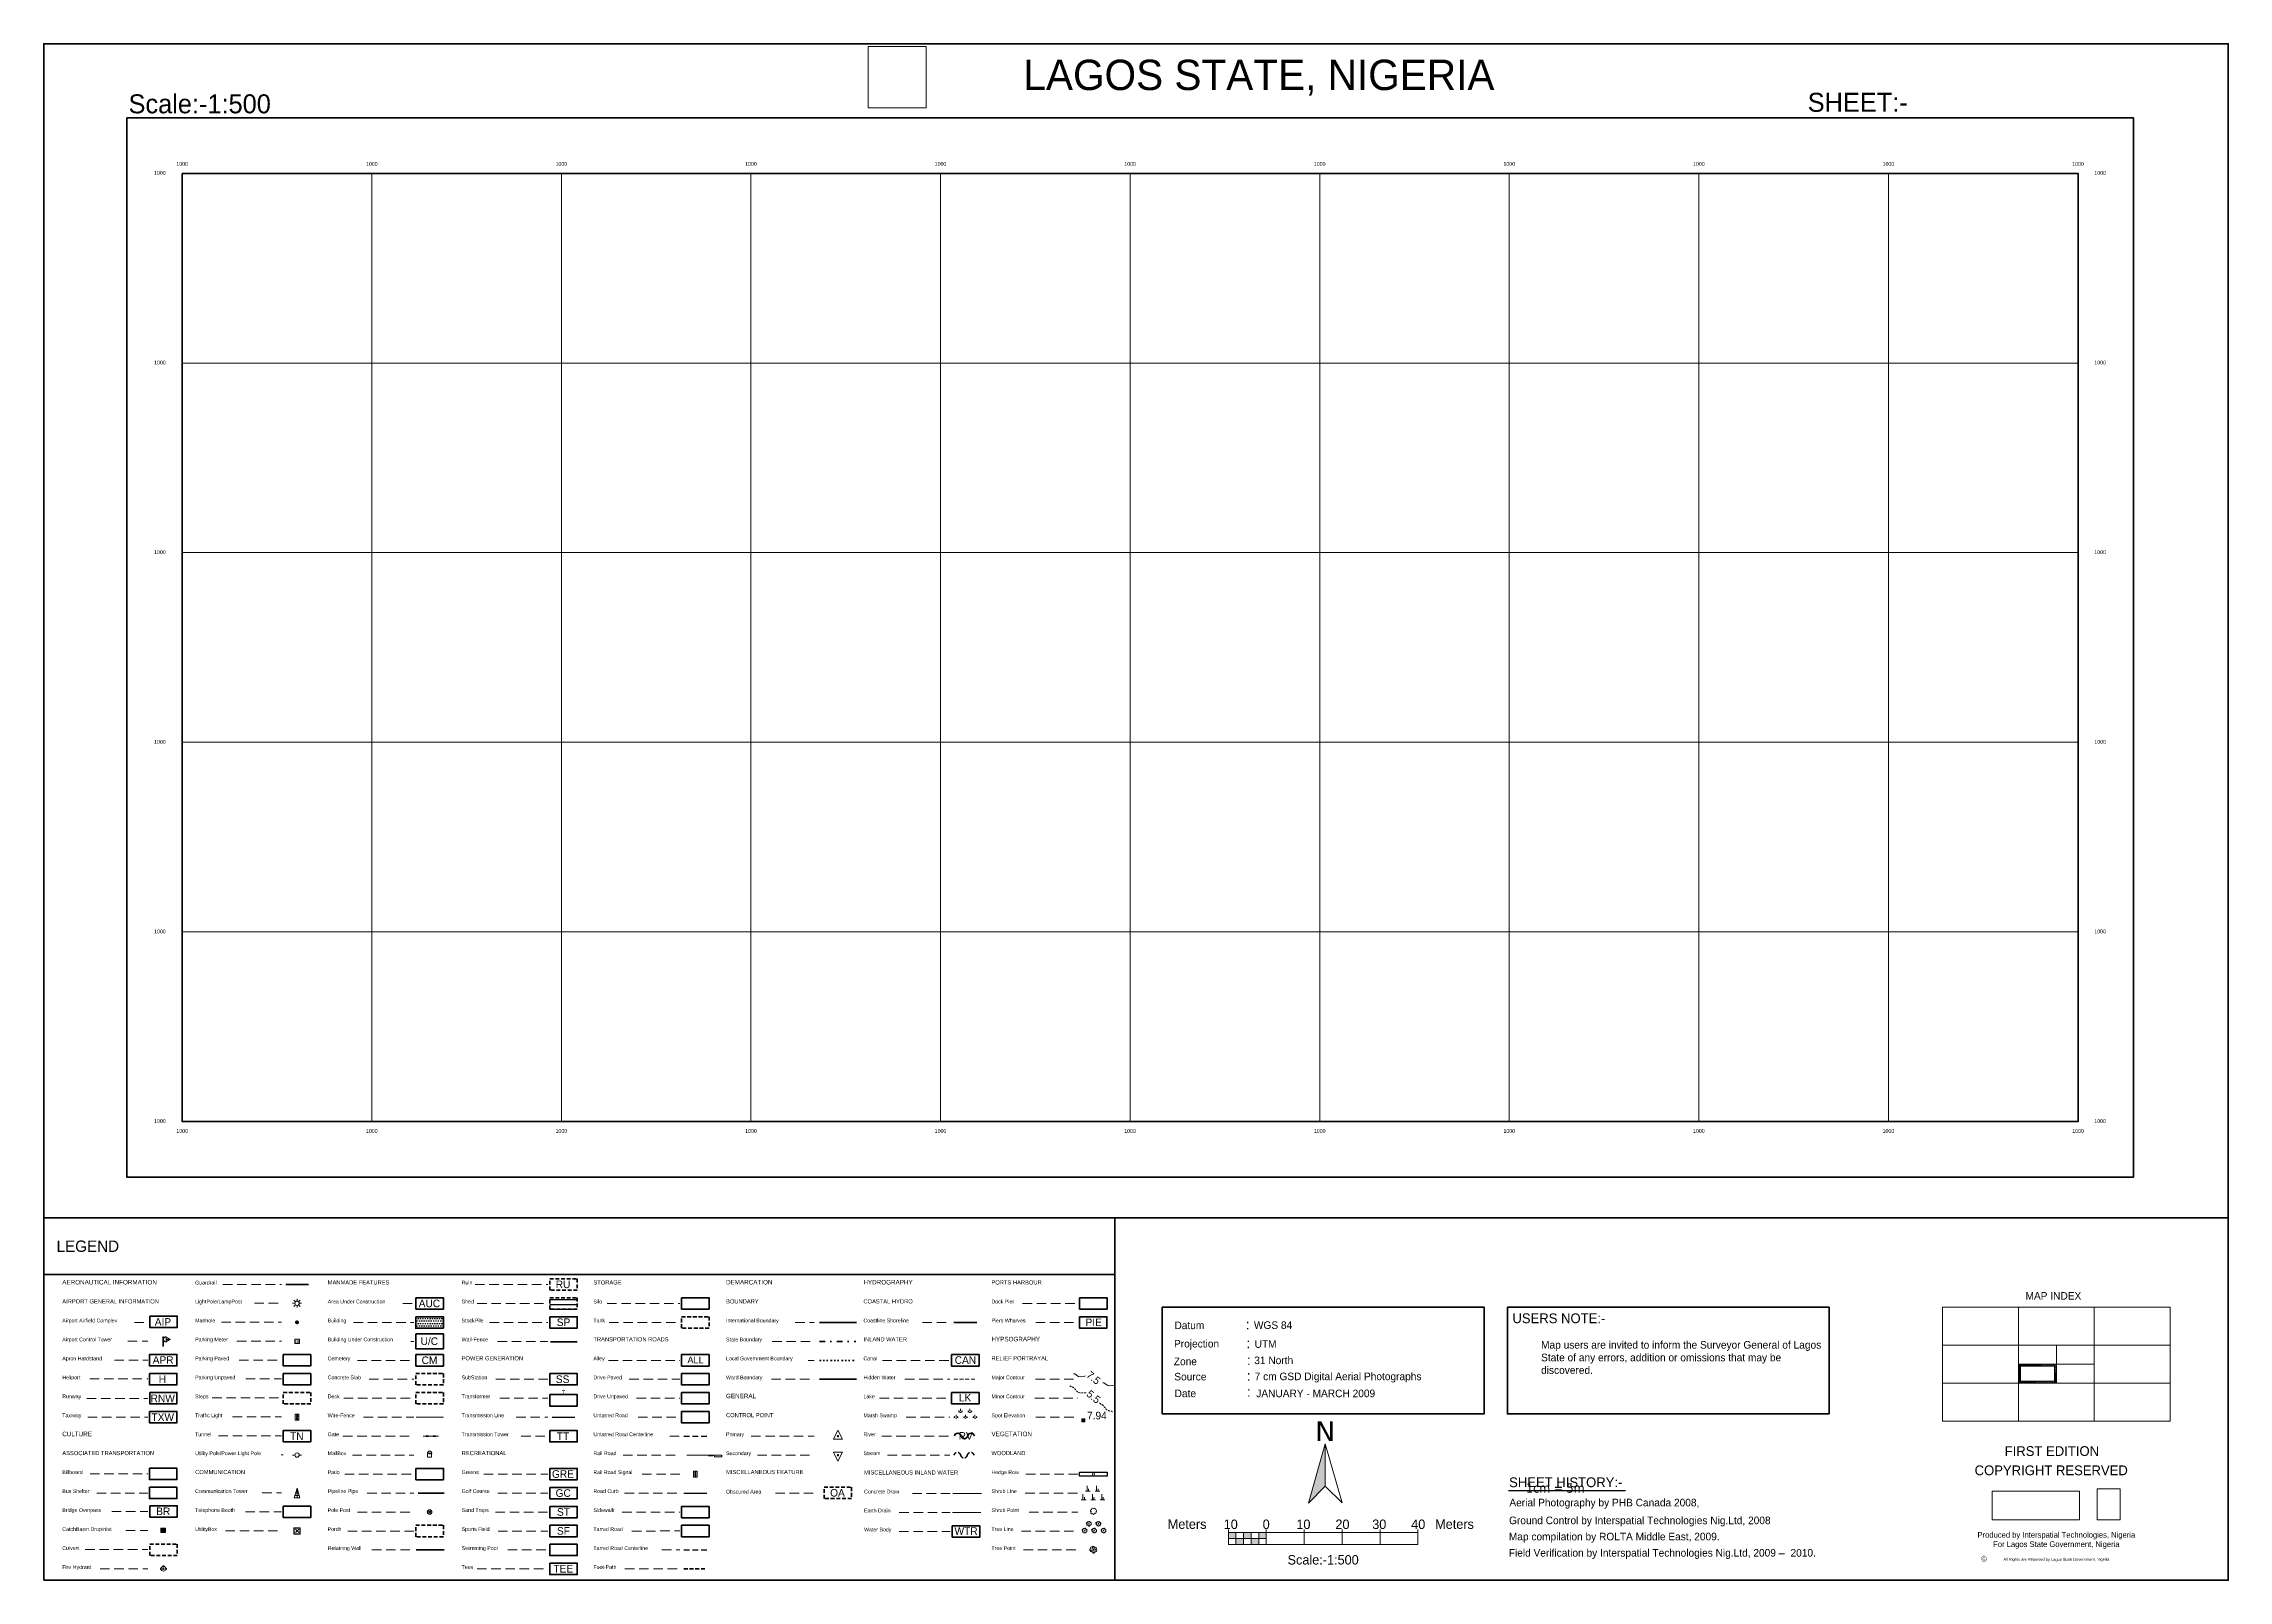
# Paper-space layout 'Nigeria Layout A0501' of a CAD drawing. Header units: metres, sheet in millimetres. Extents: x 0 to 576, y 5 to 410.
import ezdxf
from ezdxf.enums import TextEntityAlignment as Align

# ---------------------------------------------------------------- set-up
doc = ezdxf.new("R2010")
doc.units = ezdxf.units.M
doc.header["$MEASUREMENT"] = 0
for name, pattern in [('( Dashed )', [0.75, 0.5, -0.25]), ('DASHEDX2', [1.5, 1, -0.5]), ('LocalGovernment', [0.92, 0.15, -0.25, 0.01, -0.25, 0.01, -0.25]), ('State', [1.51, 0.5, -0.5, 0.01, -0.5])]:
    doc.linetypes.add(name, pattern=pattern)
doc.layers.get('0').update_dxf_attribs({"lineweight": 13})
for name, color, linetype, lineweight in [('Airport_AirfieldComplex', 142, 'Continuous', 40), ('AirportControlTower', 92, 'Continuous', 5), ('Alley', 54, 'Continuous', 40), ('Apron_Hardstand', 52, 'Continuous', 40), ('AreaUnderConstruction', 252, 'Continuous', 40), ('Billboard', 30, 'Continuous', 40), ('Bridge_Overpass', 32, 'Continuous', 40), ('Building', 7, 'Continuous', 40), ('BuildingUnderConstruction', 7, 'Continuous', 40), ('BusShelter', 12, 'Continuous', 40), ('Canal', 151, 'Continuous', 40), ('CatchBasin_DropInlet', 132, 'Continuous', 5), ('Cemetery', 54, 'Continuous', 40), ('Coastline_Shoreline', 151, 'Continuous', 40), ('CommunicationTower', 30, 'Continuous', 5), ('ConcreteDrain', 5, 'CONDRAIN', 0), ('ConcreteSlab', 210, 'DASHEDX2', 40), ('CulvertLine', 10, 'DASHEDX2', 40), ('Deck', 60, 'DASHEDX2', 40), ('Dock_Pier', 122, 'Continuous', 40), ('Drive-Paved', 163, 'Continuous', 40), ('Drive-Unpaved', 133, 'Continuous', 40), ('EarthenDrain', 5, 'EADRAIN', 0), ('FireHydrant_Inter', 12, 'Continuous', 5), ('Foot-Path', 7, 'DASHEDX2', 40), ('Gate', 14, 'Continuous', 5), ('GolfCourse', 92, 'Continuous', 40), ('Greens', 96, 'Continuous', 40), ('Grid_Text1', 7, 'Continuous', 13), ('Grid_Text2', 7, 'Continuous', 13), ('Grid_Text3', 7, 'Continuous', 13), ('Grid_Text4', 7, 'Continuous', 13), ('Guardrail', 73, 'Lagos_Guardrail', 40), ('HedgeRow', 62, 'ARCHED', 30), ('Heliport', 32, 'Continuous', 40), ('HiddenWater', 151, 'DASHEDX2', 13), ('InternationalBoundary', 1, 'International', 35), ('Lagos_text', 7, 'Continuous', 200), ('Lake', 151, 'Continuous', 40), ('Layimport1', 7, 'Continuous', 13), ('Layout Grid', 172, 'Continuous', 13), ('Legend_line', 7, '( Dashed )', 0), ('Legend_text_main', 7, 'Continuous', 100), ('LightPole_LampPost', 133, 'Continuous', 5), ('LocalGovernmentBoundary', 7, 'LocalGovernment', 35), ('Logo', 7, 'Continuous', 13), ('MailBox', 30, 'Continuous', 5), ('MajorContour', 22, 'Continuous', 0), ('MajorContour_Annotation', 22, 'Continuous', 0), ('Manhole', 14, 'Continuous', 5), ('Minna', 7, 'Continuous', 13), ('MinorContour', 22, '( Dashed )', 13), ('MinorContour_Annotation', 22, 'Continuous', 0), ('North_Arrow', 7, 'Continuous', 0), ('ObscuredArea', 56, 'DASHEDX2', 40), ('Parking-Paved', 105, 'Continuous', 40), ('Parking-Unpaved', 54, 'Continuous', 40), ('ParkingMeter', 210, 'Continuous', 5), ('Patio', 212, 'Continuous', 40), ('Piers_Wharves', 44, 'Continuous', 40), ('Pipeline_Pipe', 32, 'Lagos_Pipe', 40), ('Pole_Post', 6, 'Continuous', 5), ('Porch', 94, 'DASHEDX2', 40), ('PrimaryControlPoint', 1, 'Continuous', 9), ('Projection Legend', 7, 'Continuous', 13), ('Railroad', 7, 'Lagos_RailRoad1', 13), ('RailroadSignal', 212, 'Continuous', 5), ('RetainingWall', 32, 'Lagos_RetainingWall', 40), ('River', 151, 'Continuous', 100), ('RoadCurb', 24, 'Continuous', 30), ('Ruin', 52, 'DASHEDX2', 40), ('Runway', 172, 'Continuous', 40), ('SandTraps', 40, 'Continuous', 40), ('Scale', 7, 'Continuous', 13), ('Scale_text', 7, 'Continuous', 30), ('SecondaryControlPoint', 5, 'Continuous', 9), ('Shed', 30, 'DASHEDX2', 40), ('Sheetline', 7, 'Continuous', 30), ('Shrubline_Hatch', 96, 'Continuous', 0), ('ShrubPoint', 3, 'Continuous', 9), ('Sidewalk', 252, 'Continuous', 40), ('Silo', 204, 'Continuous', 40), ('SportsField', 76, 'Continuous', 40), ('Spot_Annotation', 24, 'Continuous', 0), ('SpotElevation', 24, 'Continuous', 5), ('StateBoundary', 7, 'State', 35), ('Steps', 143, 'DASHEDX2', 40), ('StockPile', 56, 'Continuous', 40), ('Stream', 151, 'DASHEDX2', 40), ('SubStation', 22, 'Continuous', 40), ('SwimmingPool', 140, 'Continuous', 40), ('Table', 7, 'Continuous', 13), ('Tank', 181, 'DASHEDX2', 40), ('Tarred-Road', 7, 'Continuous', 40), ('Tarred-RoadCenterline', 214, '( Dashed )', 30), ('Taxiway', 3, 'Continuous', 40), ('Tees', 86, 'Continuous', 40), ('TelephoneBooth', 146, 'Continuous', 40), ('TrafficLight', 3, 'Continuous', 5), ('Transformer', 12, 'Continuous', 40), ('TransmissionLine', 230, 'Lagos_Transmission Line', 25), ('TransmissionTower', 20, 'Continuous', 40), ('Treeline_Hatch', 3, 'Continuous', 13), ('TreePoint', 3, 'Continuous', 9), ('Tunnel', 42, 'Continuous', 40), ('UnTarred-Road', 193, 'Continuous', 40), ('UnTarred-RoadCenterline', 122, '( Dashed )', 30), ('UtilityBox', 6, 'Continuous', 5), ('UtilityPole_PowerLightPole', 212, 'Continuous', 5), ('Wall-Fence', 7, 'Continuous', 40), ('WardBoundary', 7, 'ward', 35), ('WaterBody', 151, 'Continuous', 40), ('Wire-Fence', 7, 'Lagos_Fence', 18)]:
    doc.layers.add(name, color=color, linetype=linetype, lineweight=lineweight)
for name, color, linetype in [('Building_Hatch', 7, 'Continuous'), ('Marsh_Swamp_Hatch', 140, 'Continuous'), ('Shed_Hatch', 30, 'Continuous'), ('Shurbline_Hatch', 96, 'Continuous')]:
    doc.layers.add(name, color=color, linetype=linetype)
doc.layers.add('Legend Grid', color=7, linetype='Continuous', lineweight=40, true_color=0xc2000000)
doc.layers.add('Legend Text', color=7, linetype='Continuous', lineweight=30, true_color=0xc2000000)
doc.styles.add('LEROY', font='leroy.shx')
doc.linetypes.add('ARCHED', pattern='A,3.4e-05,[1,arched,S=1,R=360,X=0,Y=0],-3.437008', length=3.437042)
doc.linetypes.add('CONDRAIN', pattern='A,2.5e-05,[1,CONDRAIN,S=1,R=0,X=0,Y=0],-2.450632', length=2.450657)
doc.linetypes.add('EADRAIN', pattern='A,2.5e-05,[1,EADRAIN,S=1,R=0,X=0,Y=0],-2.450632', length=2.450657)
doc.linetypes.add('International', pattern='A,0.5,-0.5,["+",Standard,S=1,R=0,X=0,Y=-0.5],-1.5', length=2.5)
doc.linetypes.add('Lagos_Fence', pattern='A,1,[4,Rolta_Lagos_Nigeria.shx,S=1,R=0,X=0,Y=0],1', length=2)
doc.linetypes.add('Lagos_Guardrail', pattern='A,1,[3,Rolta_Lagos_Nigeria.shx,S=1,R=0,X=0,Y=0],1', length=2)
doc.linetypes.add('Lagos_Pipe', pattern='A,0.5,[3,Rolta_Lagos_Nigeria.shx,S=1,R=0,X=0,Y=0],0.5,-0.5', length=1.5)
doc.linetypes.add('Lagos_RailRoad1', pattern='A,2,[1,railway.shx,S=2,R=0,X=0,Y=0],2', length=4)
doc.linetypes.add('Lagos_RetainingWall', pattern='A,0.75,0.25,[1,triangle.shx,S=1,R=0,X=0,Y=0],0.25,1', length=2.25)
doc.linetypes.add('Lagos_Transmission Line', pattern='A,3,["/\\",Standard,S=1,R=0,X=0,Y=-1],3', length=6)
doc.linetypes.add('ward', pattern='A,1.5,-0.25,[1,wardboundary.shx,S=0.5,R=0,X=0,Y=0],-0.5,[1,wardboundary.shx,S=0.5,R=0,X=0,Y=0],-0.5,[1,wardboundary.shx,S=0.5,R=0,X=0,Y=0],-0.5', length=3.25)
picture_1 = doc.add_image_def('image1.bmp', size_in_pixel=(377, 399))
picture_2 = doc.add_image_def('image2.jpg', size_in_pixel=(1002, 330))
picture_3 = doc.add_image_def('image3.png', size_in_pixel=(136, 186))

# ---------------------------------------------------------------- blocks, each defined once
blk = doc.blocks.new('Marsh')
at = {"layer": 'Marsh_Swamp_Hatch', "lineweight": 0}
for p, q in [((-0.28, -0.18), (-0.46, 0.13)), ((0, 0), (0, 0.56)), ((0.28, -0.18), (0.46, 0.13)), ((-0.56, -0.18), (-0.28, -0.18)), ((0.18, -0.36), (-0.18, -0.36)), ((0.28, -0.18), (0.56, -0.18))]:
    blk.add_line(p, q, dxfattribs=at)
blk = doc.blocks.new('Tree')
at = {"layer": 'Treeline_Hatch'}
blk.add_hatch(color=256, dxfattribs=at).paths.add_polyline_path([(-0.08, 0), (-0.08, 0.03), (-0.05, 0.07), (-0.01, 0.08), (0.04, 0.07), (0.07, 0.05), (0.08, 0.01), (0.08, -0.02), (0.07, -0.04), (0.05, -0.07), (0.02, -0.08), (-0.01, -0.08), (-0.04, -0.07), (-0.07, -0.05), (-0.08, -0.03)])
for points in [[(-0.5, 0.04), (-0.56, 0.06), (-0.62, 0.1), (-0.66, 0.14), (-0.68, 0.19), (-0.68, 0.24), (-0.66, 0.29), (-0.63, 0.33), (-0.58, 0.35), (-0.52, 0.36), (-0.48, 0.35), (-0.42, 0.33), (-0.38, 0.31)], [(-0.23, -0.37), (-0.29, -0.38), (-0.37, -0.37), (-0.46, -0.33), (-0.53, -0.25), (-0.56, -0.16), (-0.56, -0.06), (-0.52, 0.01), (-0.5, 0.04)], [(-0.38, 0.31), (-0.41, 0.35), (-0.42, 0.41), (-0.4, 0.46), (-0.35, 0.51), (-0.31, 0.54), (-0.25, 0.55), (-0.2, 0.55), (-0.16, 0.53), (-0.12, 0.5), (-0.12, 0.47)], [(-0.12, 0.47), (-0.08, 0.51), (-0.03, 0.56), (0.02, 0.6), (0.07, 0.63), (0.12, 0.64), (0.16, 0.64), (0.2, 0.63), (0.22, 0.6), (0.22, 0.57), (0.23, 0.53), (0.22, 0.48), (0.21, 0.43), (0.2, 0.41)], [(-0.08, 0), (-0.08, 0.03), (-0.05, 0.07), (-0.01, 0.08), (0.04, 0.07), (0.07, 0.05), (0.08, 0.01), (0.08, -0.02), (0.07, -0.04), (0.05, -0.07), (0.02, -0.08), (-0.01, -0.08), (-0.04, -0.07), (-0.07, -0.05), (-0.08, -0.03), (-0.08, 0)], [(0.2, 0.41), (0.25, 0.41), (0.32, 0.4), (0.4, 0.38), (0.47, 0.34), (0.52, 0.3), (0.56, 0.26), (0.58, 0.22), (0.6, 0.16), (0.6, 0.11), (0.59, 0.07), (0.57, 0.02), (0.54, -0.01)], [(0.26, -0.37), (0.26, -0.41), (0.25, -0.45), (0.21, -0.52), (0.15, -0.57), (0.05, -0.61), (-0.05, -0.61), (-0.16, -0.55), (-0.22, -0.47), (-0.23, -0.39), (-0.23, -0.32), (-0.21, -0.27)], [(0.54, -0.01), (0.56, -0.04), (0.57, -0.07), (0.58, -0.11), (0.59, -0.15), (0.58, -0.21), (0.55, -0.27), (0.52, -0.31), (0.48, -0.35), (0.43, -0.37), (0.37, -0.38), (0.32, -0.38), (0.26, -0.37)]]:
    blk.add_lwpolyline(points, dxfattribs=at)
blk = doc.blocks.new('CB')
at = {"layer": 'CatchBasin_DropInlet', "color": 132, "linetype": 'Continuous'}
for p, q in [((-0.55, 0.48), (0.55, 0.48)), ((-0.55, 0.36), (0.55, 0.36)), ((-0.55, 0.24), (0.55, 0.24)), ((-0.55, 0.12), (0.55, 0.12)), ((-0.55, 0), (0.55, 0)), ((-0.55, -0.12), (0.55, -0.12)), ((-0.55, -0.24), (0.55, -0.24)), ((-0.55, -0.36), (0.55, -0.36)), ((-0.55, -0.48), (0.55, -0.48))]:
    blk.add_line(p, q, dxfattribs=at)
at = {"layer": 'CatchBasin_DropInlet', "color": 132, "linetype": 'Continuous', "flags": 128}
for points in [[(-0.61, -0.53), (-0.61, 0), (-0.61, 0.53)], [(-0.55, 0.59), (0.55, 0.59)], [(0.61, 0.53), (0.61, 0), (0.61, -0.53)], [(0.55, -0.59), (-0.55, -0.59)]]:
    blk.add_lwpolyline(points, dxfattribs=at)
blk.add_lwpolyline([(-0.55, -0.47), (-0.55, 0.47, -0.414214), (-0.49, 0.53), (0.49, 0.53, -0.414214), (0.55, 0.47), (0.55, -0.47, -0.414214), (0.49, -0.53), (-0.49, -0.53, -0.414214), (-0.55, -0.47)], format="xyb", close=True, dxfattribs=at)
at = {"layer": 'CatchBasin_DropInlet', "color": 132, "linetype": 'Continuous', "extrusion": (0, 0, -1)}
for centre, start, end in [((0.55, 0.53), 0, 90), ((-0.55, 0.53), 90, 180), ((0.55, -0.53), 270, 0), ((-0.55, -0.53), 180, 270)]:
    blk.add_arc(centre, 0.06, start, end, dxfattribs=at)
blk = doc.blocks.new('FH')
at = {"layer": 'FireHydrant_Inter', "color": 14, "linetype": 'Continuous', "flags": 128}
for points in [[(-0.61, 0.16), (-0.81, 0.16), (-0.81, -0.17), (-0.6, -0.17)], [(-0.13, 0.61), (-0.13, 0.82), (0.14, 0.82), (0.14, 0.61)], [(0.6, 0.16), (0.84, 0.16), (0.84, -0.16), (0.6, -0.16)]]:
    blk.add_lwpolyline(points, dxfattribs=at)
at = {"layer": 'FireHydrant_Inter', "color": 14, "linetype": 'Continuous'}
for radius in [0.625, 0.205]:
    blk.add_circle((0, 0), radius, dxfattribs=at)
blk = doc.blocks.new('LP')
at = {"layer": 'LightPole_LampPost', "color": 132, "linetype": 'Continuous'}
for p, q in [((-0.4, 0.4), (-0.82, 0.82)), ((0, 0.56), (0, 1.16)), ((0.39, 0.4), (0.81, 0.83)), ((0.56, 0), (1.16, 0)), ((-1.16, 0), (-0.56, 0)), ((-0.81, -0.83), (-0.39, -0.4)), ((0, -1.16), (0, -0.56)), ((0.82, -0.82), (0.4, -0.4))]:
    blk.add_line(p, q, dxfattribs=at)
blk.add_circle((0, 0), 0.562, dxfattribs=at)
blk = doc.blocks.new('MH')
at = {"layer": 'Manhole', "color": 14, "linetype": 'Continuous'}
for p, q in [((-0.62, 0.06), (-0.12, 0.61)), ((-0.61, -0.12), (0.06, 0.62)), ((-0.57, -0.26), (0.2, 0.59)), ((-0.5, -0.37), (0.32, 0.54)), ((-0.42, -0.46), (0.42, 0.46)), ((-0.32, -0.54), (0.5, 0.37)), ((-0.2, -0.59), (0.57, 0.26)), ((-0.06, -0.62), (0.61, 0.12)), ((0.12, -0.61), (0.62, -0.06))]:
    blk.add_line(p, q, dxfattribs=at)
blk.add_arc((0, 0), 0.625, 90, 89.99943, dxfattribs=at)
blk = doc.blocks.new('PM1')
at = {"layer": 'ParkingMeter', "color": 210, "linetype": 'Continuous', "extrusion": (0, 0, -1)}
for points in [[(0.62, 0.6), (-0.62, 0.6), (-0.62, -0.6), (0.62, -0.6), (0.62, 0.6)], [(0.55, 0.53), (-0.55, 0.53), (-0.55, -0.53), (0.55, -0.53), (0.55, 0.53)]]:
    blk.add_lwpolyline(points, close=True, dxfattribs=at)
at = {"layer": 'ParkingMeter', "color": 210, "linetype": 'Continuous', "style": 'LEROY'}
blk.add_text('PM', height=0.5, dxfattribs=at).set_placement((0, 0), align=Align.MIDDLE_CENTER)
blk = doc.blocks.new('TL')
at = {"layer": 'TrafficLight', "color": 3, "linetype": 'Continuous'}
for centre in [(0, 0.54), (0, 0.05), (0, -0.41)]:
    blk.add_circle(centre, 0.162, dxfattribs=at)
blk.add_3dface([(-0.46, 0.81), (0.46, 0.81), (0.46, -0.81), (-0.46, -0.81)], dxfattribs=at)
blk = doc.blocks.new('UP')
at = {"layer": 'UtilityPole_PowerLightPole', "color": 212, "linetype": 'Continuous'}
for p, q in [((0.56, 0), (1.16, 0)), ((-1.16, 0), (-0.56, 0))]:
    blk.add_line(p, q, dxfattribs=at)
blk.add_circle((0, 0), 0.562, dxfattribs=at)
blk = doc.blocks.new('CO')
at = {"layer": 'CommunicationTower', "color": 30, "linetype": 'Continuous'}
for p, q in [((-0.75, -1.25), (0, 1.25)), ((0.38, 0), (-0.38, 0)), ((0.19, 0.62), (-0.19, 0.62)), ((0, 1.25), (0, -1.25)), ((0, 1.25), (0.75, -1.25)), ((0.75, -1.25), (-0.75, -1.25)), ((0.56, -0.62), (-0.56, -0.62))]:
    blk.add_line(p, q, dxfattribs=at)
blk = doc.blocks.new('UB')
at = {"layer": 'UtilityBox', "color": 6, "linetype": 'Continuous'}
for p, q in [((0.45, 0.45), (-0.45, -0.45)), ((-0.45, 0.45), (0.45, -0.45))]:
    blk.add_line(p, q, dxfattribs=at)
for points in [[(0.82, -0.82), (0.82, 0.82), (-0.82, 0.82), (-0.82, -0.82)], [(0.75, -0.75), (0.75, 0.75), (-0.75, 0.75), (-0.75, -0.75)]]:
    blk.add_3dface(points, dxfattribs=at)
blk = doc.blocks.new('GA')
at = {"layer": 'Gate', "color": 14, "linetype": 'Continuous'}
for p, q in [((0, 0), (-0.74, 0.13)), ((-0.74, -0.13), (-0.74, 0.13)), ((0, 0), (-0.74, -0.13)), ((0, 0), (0.74, 0.13)), ((0, 0), (0.74, -0.13)), ((0.74, -0.13), (0.74, 0.13))]:
    blk.add_line(p, q, dxfattribs=at)
blk = doc.blocks.new('MB')
at = {"layer": 'MailBox', "color": 30, "linetype": 'Continuous'}
for p, q in [((-0.54, 0.54), (-0.68, 0.54)), ((0.54, 0.54), (0.68, 0.54))]:
    blk.add_line(p, q, dxfattribs=at)
blk.add_arc((0, 0.54), 0.536, 0, 180, dxfattribs=at)
for points in [[(-0.54, 0.54), (0.54, 0.54), (0.54, -0.54), (-0.54, -0.54)], [(-0.23, 0.51), (0.27, 0.51), (0.27, 0.36), (-0.23, 0.36)]]:
    blk.add_3dface(points, dxfattribs=at)
blk = doc.blocks.new('PL')
at = {"layer": 'Pole_Post', "color": 6, "linetype": 'Continuous'}
for p, q in [((0.39, 0.39), (-0.39, -0.39)), ((-0.39, 0.39), (0.39, -0.39))]:
    blk.add_line(p, q, dxfattribs=at)
for centre, radius, start, end in [((0, 0), 0.625, 270.24088, 270.24031), ((0, 0, 410.91), 0.554, 0.1278, 358.50859)]:
    blk.add_arc(centre, radius, start, end, dxfattribs=at)
blk = doc.blocks.new('RS')
at = {"layer": 'RailroadSignal', "color": 212, "linetype": 'Continuous'}
for centre in [(0, 0.54), (0, 0.05), (0, -0.41)]:
    blk.add_circle(centre, 0.162, dxfattribs=at)
blk.add_3dface([(-0.46, 0.81), (0.46, 0.81), (0.46, -0.81), (-0.46, -0.81)], dxfattribs=at)
blk = doc.blocks.new('PCP1')
at = {"layer": 'PrimaryControlPoint', "linetype": 'Continuous'}
h = blk.add_hatch(color=1, dxfattribs=at)
edge = h.paths.add_edge_path()
edge.add_ellipse((0, 0), major_axis=(0, 0.0995), ratio=0.900937, start_angle=0, end_angle=360)
at = {"layer": 'PrimaryControlPoint', "color": 1, "linetype": 'Continuous'}
blk.add_ellipse((0, 0, 7.47), major_axis=(0, 0.0995), ratio=0.900937, dxfattribs=at)
blk.add_3dface([(0.6, -0.4), (-0.6, -0.4, 7.47), (0, 0.8, 7.47)], dxfattribs=at)
blk = doc.blocks.new('SCP1')
at = {"layer": 'SecondaryControlPoint', "linetype": 'Continuous'}
h = blk.add_hatch(color=5, dxfattribs=at)
edge = h.paths.add_edge_path()
edge.add_ellipse((0, 0), major_axis=(0, -0.0995), ratio=0.900937, start_angle=0, end_angle=360)
at = {"layer": 'SecondaryControlPoint', "color": 5, "linetype": 'Continuous'}
blk.add_ellipse((0, 0, 0.7), major_axis=(0, -0.0995), ratio=0.900937, dxfattribs=at)
blk.add_3dface([(-0.6, 0.4), (0.6, 0.4, 0.7), (0, -0.8, 0.7)], dxfattribs=at)
blk = doc.blocks.new('SH')
at = {"layer": 'ShrubPoint', "color": 96, "linetype": 'Continuous'}
for centre, start, end in [((-0.34, 0.07), 84.6468, 246.2134), ((-0.13, 0.33), 41.7917, 198.9328), ((0.15, 0.32), 351.4737, 133.375), ((0.34, 0.09), 308.2103, 87.0884), ((-0.27, -0.24), 141.0466, 292.3602), ((0, -0.36), 199.7969, 0.8361), ((0.3, -0.18), 238.1965, 36.3235)]:
    blk.add_arc(centre, 0.2, start, end, dxfattribs=at)
blk = doc.blocks.new('TR')
at = {"layer": 'TreePoint', "color": 92, "linetype": 'Continuous'}
for centre, major_axis, start_param, end_param in [((-0.41, -0.02), (0.2, 0), 1.625642, 4.124146), ((-0.26, 0.25), (0.257, 0), 0.989848, 3.525076), ((-0.12, 0.2), (0.134, 0), 0.959693, 2.955388), ((0, 0.36), (0.224, 0), 0.06821, 2.484091), ((0.17, 0.24), (0.0999, 0), 0.199736, 2.537348), ((0.3, 0.27), (0.224, 0), 5.57616, 8.358102), ((0.24, 0.01), (0.148, 0), 4.854197, 7.591732), ((0.36, 0.07), (0.192, 0), 5.492092, 6.948767), ((-0.32, -0.18), (0.204, 0), 2.714838, 5.144316), ((-0.2, -0.09), (0.103, 0), 2.318526, 4.061581), ((0.01, -0.37), (0.249, 0), 2.716683, 6.281877), ((0.03, -0.32), (0.116, 0), 3.890431, 6.442546), ((0.35, -0.15), (0.237, 0), 4.343718, 6.939454)]:
    blk.add_ellipse(centre, major_axis=major_axis, ratio=0.987141, start_param=start_param, end_param=end_param, dxfattribs=at)
blk.add_ellipse((0, 0), major_axis=(0.0833, 0), ratio=0.987141, dxfattribs=at)
blk = doc.blocks.new('ACT')
at = {"layer": 'AirportControlTower', "color": 92, "linetype": 'Continuous'}
for p, q in [((0, 0.71), (-0.24, 0.71)), ((-0.24, 0.71), (-0.24, -1.79)), ((0, -1.79), (0, 0.71)), ((0.71, -0.71), (0.71, 0.71)), ((1.52, 0.05), (0.71, 0.6)), ((-0.24, -1.79), (0, -1.79)), ((0.71, 0), (1.46, 0)), ((1.53, -0.05), (0.71, -0.61))]:
    blk.add_line(p, q, dxfattribs=at)
blk.add_arc((0.71, 0), 0.711, 90, 270, dxfattribs=at)
blk.add_ellipse((1.6, 0), major_axis=(0.14, -0.006), ratio=0.422575, dxfattribs=at)
blk = doc.blocks.new('SE')
at = {"layer": 'SpotElevation'}
blk.add_hatch(color=24, dxfattribs=at).paths.add_polyline_path([(-0.2, 0.2), (-0.2, -0.2), (0.2, -0.2), (0.2, 0.2)])
at = {"layer": 'SpotElevation', "color": 24, "linetype": 'Continuous', "lineweight": 13}
blk.add_lwpolyline([(-0.2, 0.2), (0.2, 0.2), (0.2, -0.2), (-0.2, -0.2)], close=True, dxfattribs=at)
blk = doc.blocks.new('North_Arrow')
blk.add_hatch(color=7).paths.add_polyline_path([(-4.39, -15.62), (0, -11.17), (0, 0)])
at = {"color": 7}
for p, q in [((-4.39, -15.62), (0, 0)), ((0, 0), (0, -11.17)), ((4.45, -15.56), (0, 0)), ((0, -11.17), (-4.39, -15.62)), ((0, -11.17), (4.45, -15.56))]:
    blk.add_line(p, q, dxfattribs=at)
for points in [[(0, 0), (-4.39, -15.62), (0, -11.17)], [(0, 0), (0, -11.17), (4.45, -15.56)]]:
    blk.add_lwpolyline(points, close=True, dxfattribs=at)
at = {"color": 7, "insert": (0, 5.92), "char_height": 5.1941, "width": 12.7892, "attachment_point": 2}
blk.add_mtext('{\\fVerdana|b0|i0|c0|p34;N}', dxfattribs=at)
blk = doc.blocks.new('Shrub')
at = {"layer": 'Shrubline_Hatch'}
for points in [[(-0.62, 0), (0.62, 0)], [(-0.21, 1.49), (-0.21, 0)], [(0.18, 0.68), (0.18, 0)]]:
    blk.add_lwpolyline(points, dxfattribs=at)

psp = doc.layouts.new('Nigeria Layout A0501')

# ---------------------------------------------------------------- hatches: boundary and pattern name
at = {"layer": 'Building_Hatch'}
h = psp.add_hatch(dxfattribs=at)
h.set_pattern_fill('DOTS', color=256, scale=10, style=0)
h.set_pattern_definition([(0, (98.42095, 71.27256), (0.3125, 0.625), [0, -0.625])])
h.paths.add_polyline_path([(98.42, 74.27), (105.67, 74.27), (105.67, 71.27), (98.42, 71.27)])
at = {"layer": 'Scale'}
h = psp.add_hatch(color=256, dxfattribs=at)
h.paths.add_polyline_path([(314.71, 17.38), (312.71, 17.38), (312.71, 15.81), (314.71, 15.81)])
h.paths.add_polyline_path([(316.71, 15.81), (314.71, 15.81), (314.71, 14.25), (316.71, 14.25)])
h.paths.add_polyline_path([(318.71, 17.38), (316.71, 17.38), (316.71, 15.81), (318.71, 15.81)])
h.paths.add_polyline_path([(320.71, 15.81), (318.71, 15.81), (318.71, 14.25), (320.71, 14.25)])
h.paths.add_polyline_path([(322.71, 17.38), (320.71, 17.38), (320.71, 15.81), (322.71, 15.81)])
at = {"layer": 'Shed_Hatch'}
h = psp.add_hatch(dxfattribs=at)
h.set_pattern_fill('ANSI31', color=256, scale=10, angle=135, style=0)
h.set_pattern_definition([(180, (133.7497, 76.2726), (-2e-16, -1.25), [])])
h.paths.add_polyline_path([(133.75, 79.27), (141, 79.27), (141, 76.27), (133.75, 76.27)])
at = {"layer": 'Table'}
h = psp.add_hatch(dxfattribs=at)
h.set_pattern_fill('ANSI31', scale=2.5, style=0)
h.set_pattern_definition([(45, (12.5936, -3.9846), (-0.22097087, 0.22097087), [])])
h.paths.add_polyline_path([(531.09, 61.77), (521.09, 61.77), (521.09, 56.77), (531.09, 56.77)])
h.paths.add_polyline_path([(521.59, 57.27), (521.59, 61.27), (530.59, 61.27), (530.59, 57.27)], flags=16)

# ---------------------------------------------------------------- linework, layer by layer
at = {"layer": 'Airport_AirfieldComplex'}
psp.add_lwpolyline([(28.23, 74.43), (35.48, 74.43), (35.48, 71.43), (28.23, 71.43)], close=True, dxfattribs=at)
at = {"layer": 'Alley'}
psp.add_lwpolyline([(168.5, 64.27), (175.75, 64.27), (175.75, 61.27), (168.5, 61.27)], close=True, dxfattribs=at)
at = {"layer": 'Apron_Hardstand'}
psp.add_lwpolyline([(28.16, 64.31), (35.41, 64.31), (35.41, 61.31), (28.16, 61.31)], close=True, dxfattribs=at)
at = {"layer": 'AreaUnderConstruction'}
psp.add_lwpolyline([(98.42, 79.27), (105.67, 79.27), (105.67, 76.27), (98.42, 76.27)], close=True, dxfattribs=at)
at = {"layer": 'Billboard'}
psp.add_lwpolyline([(28.16, 34.31), (35.41, 34.31), (35.41, 31.31), (28.16, 31.31)], close=True, dxfattribs=at)
at = {"layer": 'Bridge_Overpass'}
psp.add_lwpolyline([(28.25, 24.43), (35.5, 24.43), (35.5, 21.43), (28.25, 21.43)], close=True, dxfattribs=at)
at = {"layer": 'Building'}
psp.add_lwpolyline([(98.42, 74.27), (105.67, 74.27), (105.67, 71.27), (98.42, 71.27)], close=True, dxfattribs=at)
at = {"layer": 'BuildingUnderConstruction', "ltscale": 3}
psp.add_lwpolyline([(98.42, 69.77), (105.67, 69.77), (105.67, 65.77), (98.42, 65.77)], close=True, dxfattribs=at)
at = {"layer": 'BusShelter'}
psp.add_lwpolyline([(28.16, 29.31), (35.41, 29.31), (35.41, 26.31), (28.16, 26.31)], close=True, dxfattribs=at)
at = {"layer": 'Canal'}
psp.add_lwpolyline([(239.72, 64.27), (246.97, 64.27), (246.97, 61.27), (239.72, 61.27)], close=True, dxfattribs=at)
at = {"layer": 'Cemetery'}
psp.add_lwpolyline([(98.42, 64.27), (105.67, 64.27), (105.67, 61.27), (98.42, 61.27)], close=True, dxfattribs=at)
at = {"layer": 'Coastline_Shoreline', "ltscale": 2}
psp.add_lwpolyline([(240.34, 72.72), (246.34, 72.72)], dxfattribs=at)
at = {"layer": 'ConcreteDrain', "ltscale": 1.5}
psp.add_lwpolyline([(240.04, 27.66), (247.59, 27.66)], dxfattribs=at)
at = {"layer": 'ConcreteSlab'}
psp.add_lwpolyline([(98.42, 59.27), (105.67, 59.27), (105.67, 56.27), (98.42, 56.27)], close=True, dxfattribs=at)
at = {"layer": 'CulvertLine'}
psp.add_lwpolyline([(28.25, 14.31), (35.5, 14.31), (35.5, 11.31), (28.25, 11.31)], close=True, dxfattribs=at)
at = {"layer": 'Deck', "color": 60}
psp.add_lwpolyline([(98.42, 54.27), (105.67, 54.27), (105.67, 51.27), (98.42, 51.27)], close=True, dxfattribs=at)
at = {"layer": 'Dock_Pier'}
psp.add_lwpolyline([(273.48, 79.27), (280.73, 79.27), (280.73, 76.27), (273.48, 76.27)], close=True, dxfattribs=at)
at = {"layer": 'Drive-Paved'}
psp.add_lwpolyline([(168.5, 59.27), (175.75, 59.27), (175.75, 56.27), (168.5, 56.27)], close=True, dxfattribs=at)
at = {"layer": 'Drive-Unpaved'}
psp.add_lwpolyline([(168.5, 54.27), (175.75, 54.27), (175.75, 51.27), (168.5, 51.27)], close=True, dxfattribs=at)
at = {"layer": 'EarthenDrain', "ltscale": 1.5}
psp.add_lwpolyline([(239.98, 22.66), (247.47, 22.66)], dxfattribs=at)
at = {"layer": 'Foot-Path'}
psp.add_lwpolyline([(169.13, 7.77), (175.13, 7.77)], dxfattribs=at)
at = {"layer": 'Gate', "ltscale": 2}
psp.add_lwpolyline([(100.37, 42.77), (104.37, 42.77)], dxfattribs=at)
at = {"layer": 'GolfCourse'}
psp.add_lwpolyline([(133.75, 29.27), (141, 29.27), (141, 26.27), (133.75, 26.27)], close=True, dxfattribs=at)
at = {"layer": 'Greens'}
psp.add_lwpolyline([(133.75, 34.27), (141, 34.27), (141, 31.27), (133.75, 31.27)], close=True, dxfattribs=at)
at = {"layer": 'Guardrail'}
psp.add_lwpolyline([(64.09, 82.78), (70.09, 82.78)], dxfattribs=at)
at = {"layer": 'HedgeRow', "color": 62, "ltscale": 0.4}
psp.add_lwpolyline([(273.48, 33.27), (280.73, 33.27), (280.73, 32.27), (273.48, 32.27)], close=True, dxfattribs=at)
at = {"layer": 'Heliport'}
psp.add_lwpolyline([(28.16, 59.31), (35.41, 59.31), (35.41, 56.31), (28.16, 56.31)], close=True, dxfattribs=at)
at = {"layer": 'HiddenWater'}
psp.add_lwpolyline([(240.34, 57.77), (246.34, 57.77)], dxfattribs=at)
at = {"layer": 'InternationalBoundary', "color": 1, "ltscale": 3}
psp.add_lwpolyline([(204.85, 72.77), (214.63, 72.77)], dxfattribs=at)
at = {"layer": 'Lake'}
psp.add_lwpolyline([(239.72, 54.27), (246.97, 54.27), (246.97, 51.27), (239.72, 51.27)], close=True, dxfattribs=at)
at = {"layer": 'Layout Grid'}
for points in [[(86.8, 375.74), (86.8, 125.74)], [(136.8, 375.74), (136.8, 125.74)], [(186.8, 375.74), (186.8, 125.74)], [(236.8, 375.74), (236.8, 125.74)], [(286.8, 375.74), (286.8, 125.74)], [(336.8, 375.74), (336.8, 125.74)], [(386.8, 375.74), (386.8, 125.74)], [(436.8, 375.74), (436.8, 125.74)], [(486.8, 375.74), (486.8, 125.74)], [(36.8, 325.74), (536.8, 325.74)], [(36.8, 275.74), (536.8, 275.74)], [(36.8, 225.74), (536.8, 225.74)], [(36.8, 175.74), (536.8, 175.74)]]:
    psp.add_lwpolyline(points, dxfattribs=at)
at = {"layer": 'Legend Grid', "lineweight": 100}
psp.add_line((0.27, 100.36), (576.44, 100.36), dxfattribs=at)
at = {"layer": 'Legend Grid', "color": 18, "lineweight": 100, "true_color": 0x000000}
psp.add_lwpolyline([(0.27, 4.77), (0.27, 409.93), (576.44, 409.93), (576.44, 4.77)], close=True, dxfattribs=at)
at = {"layer": 'Legend Grid'}
for points in [[(22.17, 390.37), (551.44, 390.37), (551.44, 111.1), (22.17, 111.1)], [(36.8, 375.74), (536.8, 375.74), (536.8, 125.74), (36.8, 125.74)]]:
    psp.add_lwpolyline(points, close=True, dxfattribs=at)
for points in [[(282.77, 100.36), (282.77, 4.77)], [(0.27, 4.77), (350.27, 4.77)], [(0.27, 4.77), (350.27, 4.77)]]:
    psp.add_lwpolyline(points, dxfattribs=at)
at = {"layer": 'Legend Grid', "lineweight": 40}
psp.add_lwpolyline([(0.27, 85.36), (282.77, 85.36)], dxfattribs=at)
at = {"layer": 'Legend_line', "ltscale": 5}
for points in [[(47.54, 82.78), (62.96, 82.78)], [(114.03, 82.77), (133.25, 82.77)], [(55.84, 77.82), (62.96, 77.82)], [(94.97, 77.77), (97.92, 77.77)], [(114.62, 77.77), (133.25, 77.77)], [(148.87, 77.77), (168, 77.77)], [(258.43, 77.77), (272.98, 77.79)], [(24.21, 72.78), (27.75, 72.78)], [(47.13, 72.86), (62.96, 72.86)], [(82.01, 72.77), (97.92, 72.77)], [(117.88, 72.77), (133.25, 72.77)], [(149.4, 72.77), (168, 72.77)], [(198.47, 72.77), (203.48, 72.77)], [(232.04, 72.77), (239.22, 72.77)], [(261.9, 72.77), (272.98, 72.77)], [(22.45, 67.82), (27.75, 67.82)], [(51.25, 67.81), (62.96, 67.81)], [(97.11, 67.77), (97.92, 67.77)], [(119.98, 67.77), (133.25, 67.77)], [(192.42, 67.77), (203.48, 67.77)], [(12.43, 57.85), (27.75, 57.85)], [(18.93, 62.79), (27.75, 62.79)], [(51.82, 62.85), (62.96, 62.85)], [(53.56, 57.86), (62.96, 57.86)], [(83, 62.77), (97.92, 62.77)], [(86.11, 57.77), (97.92, 57.77)], [(119.52, 57.77), (133.25, 57.77)], [(149.24, 62.77), (168, 62.77)], [(154.72, 57.77), (168, 57.77)], [(192.2, 57.77), (203.48, 57.77)], [(201.88, 62.77), (203.48, 62.77)], [(221.46, 62.77), (239.22, 62.77)], [(227.42, 57.77), (239.22, 57.77)], [(261.89, 57.77), (272.98, 57.77)], [(11.65, 52.69), (27.75, 52.69)], [(44.73, 52.86), (62.96, 52.86)], [(79.41, 52.77), (97.92, 52.77)], [(120.6, 52.77), (133.25, 52.77)], [(156.63, 52.77), (168, 52.77)], [(220.72, 52.77), (239.22, 52.77)], [(261.69, 52.77), (272.98, 52.77)], [(11.87, 47.79), (27.75, 47.79)], [(50.07, 47.86), (62.96, 47.86)], [(84.62, 47.78), (97.92, 47.78)], [(124.91, 47.77), (133.25, 47.77)], [(157.02, 47.77), (168, 47.77)], [(227.77, 47.77), (239.22, 47.77)], [(261.93, 47.77), (272.98, 47.77)], [(46.36, 42.86), (62.96, 42.86)], [(79.2, 42.77), (97.92, 42.77)], [(126.22, 42.77), (133.25, 42.77)], [(165.37, 42.77), (168, 42.77)], [(186.85, 42.77), (203.48, 42.77)], [(221.36, 42.77), (239.22, 42.77)], [(62.94, 37.85), (63.46, 37.85)], [(81.67, 37.77), (97.92, 37.77)], [(153.06, 37.77), (168, 37.77)], [(188.51, 37.77), (203.48, 37.77)], [(222.82, 37.77), (239.22, 37.77)], [(12.5, 32.86), (27.75, 32.86)], [(79.66, 32.77), (97.92, 32.77)], [(116.35, 32.77), (133.25, 32.77)], [(158.1, 32.77), (168, 32.77)], [(259.33, 32.77), (272.98, 32.77)], [(14.24, 27.75), (27.75, 27.75)], [(57.93, 27.86), (62.96, 27.86)], [(85.6, 27.77), (97.92, 27.77)], [(120.03, 27.75), (133.25, 27.75)], [(153.49, 27.77), (168, 27.77)], [(193.25, 27.77), (203.48, 27.77)], [(239.38, 27.68), (228.57, 27.66)], [(259.14, 27.77), (272.98, 27.77)], [(18.2, 22.89), (27.75, 22.89)], [(21.93, 17.86), (27.75, 17.86)], [(48.21, 17.79), (62.96, 17.79)], [(53.46, 22.79), (62.96, 22.79)], [(80.44, 17.77), (97.92, 17.77)], [(83.06, 22.77), (97.92, 22.77)], [(119.43, 22.77), (133.25, 22.77)], [(120.1, 17.77), (133.25, 17.77)], [(152.86, 22.77), (168, 22.77)], [(155.39, 17.75), (168, 17.79)], [(225.88, 17.66), (239.38, 17.66)], [(225.93, 22.66), (239.38, 22.66)], [(258.14, 17.77), (272.98, 17.77)], [(260.16, 22.77), (272.98, 22.77)], [(11.22, 12.86), (27.75, 12.86)], [(86.83, 12.8), (97.92, 12.8)], [(122.66, 12.77), (133.25, 12.77)], [(163.32, 12.77), (168, 12.77)], [(258.71, 12.77), (272.98, 12.77)], [(15.13, 7.81), (27.75, 7.81)], [(114.55, 7.77), (133.25, 7.77)], [(153.57, 7.77), (168, 7.77)]]:
    psp.add_lwpolyline(points, dxfattribs=at)
at = {"layer": 'LocalGovernmentBoundary', "color": 7, "ltscale": 3}
psp.add_lwpolyline([(204.85, 62.77), (214.63, 62.77)], dxfattribs=at)
at = {"layer": 'MajorContour', "start_tangent": (0.913901, 0.405938), "end_tangent": (-0.998869, -0.047537)}
for points in [[(271.88, 59.25), (273.22, 58.53), (274.86, 58.67)], [(279.58, 56.87), (280.92, 56.15), (282.56, 56.29)]]:
    psp.add_spline(points, degree=3, dxfattribs=at)
at = {"layer": 'MinorContour'}
for points in [[(275.2, 54.2), (272.6, 54.76), (272.28, 55.21), (270.89, 56.01)], [(278.72, 51.5), (280.15, 50.37), (280.69, 49.72), (281.73, 49.39), (282.03, 49.29), (282.19, 49.01)]]:
    psp.add_spline(points, degree=3, dxfattribs=at)
at = {"layer": 'ObscuredArea'}
psp.add_lwpolyline([(206.07, 29.31), (213.32, 29.31), (213.32, 26.31), (206.07, 26.31)], close=True, dxfattribs=at)
at = {"layer": 'Parking-Paved'}
psp.add_lwpolyline([(63.46, 64.29), (70.71, 64.29), (70.71, 61.29), (63.46, 61.29)], close=True, dxfattribs=at)
at = {"layer": 'Parking-Unpaved'}
psp.add_lwpolyline([(63.46, 59.29), (70.71, 59.29), (70.71, 56.29), (63.46, 56.29)], close=True, dxfattribs=at)
at = {"layer": 'Patio'}
psp.add_lwpolyline([(98.42, 34.27), (105.67, 34.27), (105.67, 31.27), (98.42, 31.27)], close=True, dxfattribs=at)
at = {"layer": 'Piers_Wharves'}
psp.add_lwpolyline([(273.44, 74.27), (280.69, 74.27), (280.69, 71.27), (273.44, 71.27)], close=True, dxfattribs=at)
at = {"layer": 'Pipeline_Pipe'}
psp.add_lwpolyline([(99.05, 27.77), (105.91, 27.77)], dxfattribs=at)
at = {"layer": 'Porch'}
psp.add_lwpolyline([(98.42, 19.27), (105.67, 19.27), (105.67, 16.27), (98.42, 16.27)], close=True, dxfattribs=at)
at = {"layer": 'Projection Legend', "lineweight": 40}
for points in [[(295.28, 76.77), (380.14, 76.77), (380.14, 48.64), (295.28, 48.64)], [(386.29, 76.77), (471.14, 76.77), (471.14, 48.64), (386.29, 48.64)]]:
    psp.add_lwpolyline(points, close=True, dxfattribs=at)
at = {"layer": 'Railroad'}
psp.add_lwpolyline([(169.91, 37.77), (178.37, 37.77)], dxfattribs=at)
at = {"layer": 'Railroad', "lineweight": 9}
psp.add_lwpolyline([(175.63, 37.55), (176.77, 37.55), (176.77, 37.78)], dxfattribs=at)
at = {"layer": 'Railroad'}
psp.add_lwpolyline([(177.15, 37.77), (179.13, 37.77), (179.13, 37.34), (177.15, 37.34)], close=True, dxfattribs=at)
at = {"layer": 'RetainingWall'}
psp.add_lwpolyline([(105.91, 12.8), (98.53, 12.8)], dxfattribs=at)
at = {"layer": 'River'}
for centre, start, end in [((241.33, 42.67, 205.45), 10.7929, 169.2071), ((243.09, 43.01, 205.45), 190.7929, 349.2071), ((244.85, 42.67, 205.45), 10.7929, 169.2071)]:
    psp.add_arc(centre, 0.896, start, end, dxfattribs=at)
at = {"layer": 'RoadCurb', "ltscale": 2}
psp.add_lwpolyline([(169.13, 27.77), (175.13, 27.77)], dxfattribs=at)
at = {"layer": 'Ruin'}
psp.add_lwpolyline([(133.75, 84.27), (141, 84.27), (141, 81.27), (133.75, 81.27)], close=True, dxfattribs=at)
at = {"layer": 'Runway'}
psp.add_lwpolyline([(28.25, 54.31), (35.41, 54.31), (35.41, 51.31), (28.25, 51.31)], close=True, dxfattribs=at)
at = {"layer": 'SandTraps'}
psp.add_lwpolyline([(133.75, 24.27), (141, 24.27), (141, 21.27), (133.75, 21.27)], close=True, dxfattribs=at)
at = {"layer": 'Scale'}
for p, q in [((362.71, 17.38), (312.71, 17.38)), ((312.71, 14.25), (312.71, 17.38)), ((362.71, 14.25), (362.71, 17.38)), ((312.71, 14.25), (362.71, 14.25))]:
    psp.add_line(p, q, dxfattribs=at)
for points in [[(312.71, 18.19), (312.71, 14.25)], [(322.71, 18.19), (322.71, 14.25)], [(332.71, 18.19), (332.71, 14.25)], [(342.71, 18.19), (342.71, 14.25)], [(352.71, 18.19), (352.71, 14.25)], [(362.71, 18.19), (362.71, 14.25)], [(312.71, 15.81), (322.71, 15.81)]]:
    psp.add_lwpolyline(points, dxfattribs=at)
for points in [[(312.71, 17.38), (314.71, 17.38), (314.71, 14.25), (312.71, 14.25)], [(314.71, 17.38), (316.71, 17.38), (316.71, 14.25), (314.71, 14.25)], [(316.71, 17.38), (318.71, 17.38), (318.71, 14.25), (316.71, 14.25)], [(318.71, 17.38), (320.71, 17.38), (320.71, 14.25), (318.71, 14.25)], [(320.71, 17.38), (322.71, 17.38), (322.71, 14.25), (320.71, 14.25)]]:
    psp.add_lwpolyline(points, close=True, dxfattribs=at)
at = {"layer": 'Shed'}
psp.add_lwpolyline([(133.75, 79.27), (141, 79.27), (141, 76.27), (133.75, 76.27)], close=True, dxfattribs=at)
at = {"layer": 'Sheetline'}
psp.add_lwpolyline([(386.56, 28.49), (417.49, 28.49)], dxfattribs=at)
at = {"layer": 'Sidewalk'}
psp.add_lwpolyline([(168.5, 24.27), (175.75, 24.27), (175.75, 21.27), (168.5, 21.27)], close=True, dxfattribs=at)
at = {"layer": 'Silo'}
psp.add_lwpolyline([(168.5, 79.27), (175.75, 79.27), (175.75, 76.27), (168.5, 76.27)], close=True, dxfattribs=at)
at = {"layer": 'SportsField'}
psp.add_lwpolyline([(133.75, 19.27), (141, 19.27), (141, 16.27), (133.75, 16.27)], close=True, dxfattribs=at)
at = {"layer": 'StateBoundary', "color": 7, "ltscale": 3}
psp.add_lwpolyline([(204.85, 67.77), (214.43, 67.77)], dxfattribs=at)
at = {"layer": 'Steps', "linetype": 'DASHEDX2'}
psp.add_lwpolyline([(63.46, 54.29), (70.71, 54.29), (70.71, 51.29), (63.46, 51.29)], close=True, dxfattribs=at)
at = {"layer": 'StockPile'}
psp.add_lwpolyline([(133.75, 74.27), (141, 74.27), (141, 71.27), (133.75, 71.27)], close=True, dxfattribs=at)
at = {"layer": 'Stream'}
for centre, start, end in [((241.22, 37.6), 10.7929, 169.2071), ((242.98, 37.94), 190.7929, 349.2071), ((244.74, 37.6), 10.7929, 169.2071)]:
    psp.add_arc(centre, 0.896, start, end, dxfattribs=at)
at = {"layer": 'SubStation'}
psp.add_lwpolyline([(133.75, 59.27), (141, 59.27), (141, 56.27), (133.75, 56.27)], close=True, dxfattribs=at)
at = {"layer": 'SwimmingPool'}
psp.add_lwpolyline([(133.75, 14.27), (141, 14.27), (141, 11.27), (133.75, 11.27)], close=True, dxfattribs=at)
at = {"layer": 'Table'}
for points in [[(501.09, 76.77), (561.09, 76.77)], [(501.09, 76.77), (501.09, 46.77)], [(521.09, 76.77), (521.09, 46.77)], [(541.09, 76.77), (541.09, 46.77)], [(561.09, 76.77), (561.09, 46.77)], [(501.09, 66.77), (561.09, 66.77)], [(501.09, 56.77), (561.09, 56.77)], [(501.09, 46.77), (561.09, 46.77)]]:
    psp.add_lwpolyline(points, dxfattribs=at)
at = {"layer": 'Table', "color": 7}
for points in [[(531.09, 66.77), (531.09, 56.77)], [(521.09, 61.77), (541.09, 61.77)]]:
    psp.add_lwpolyline(points, dxfattribs=at)
psp.add_lwpolyline([(521.59, 61.27), (530.59, 61.27), (530.59, 57.27), (521.59, 57.27)], close=True, dxfattribs=at)
at = {"layer": 'Tank', "linetype": 'DASHEDX2'}
psp.add_lwpolyline([(168.5, 74.27), (175.75, 74.27), (175.75, 71.27), (168.5, 71.27)], close=True, dxfattribs=at)
at = {"layer": 'Tarred-Road'}
psp.add_lwpolyline([(168.5, 19.27), (175.75, 19.27), (175.75, 16.27), (168.5, 16.27)], close=True, dxfattribs=at)
at = {"layer": 'Tarred-RoadCenterline', "ltscale": 3}
psp.add_lwpolyline([(169.13, 12.77), (175.13, 12.77)], dxfattribs=at)
at = {"layer": 'Taxiway'}
psp.add_lwpolyline([(28.16, 49.31), (35.41, 49.31), (35.41, 46.31), (28.16, 46.31)], close=True, dxfattribs=at)
at = {"layer": 'Tees'}
psp.add_lwpolyline([(133.75, 9.27), (141, 9.27), (141, 6.27), (133.75, 6.27)], close=True, dxfattribs=at)
at = {"layer": 'TelephoneBooth'}
psp.add_lwpolyline([(63.46, 24.29), (70.71, 24.29), (70.71, 21.29), (63.46, 21.29)], close=True, dxfattribs=at)
at = {"layer": 'Transformer'}
psp.add_lwpolyline([(133.75, 53.73), (141, 53.73), (141, 50.73), (133.75, 50.73)], close=True, dxfattribs=at)
at = {"layer": 'TransmissionLine', "linetype": 'Lagos_Transmission Line', "lineweight": 25}
psp.add_lwpolyline([(134.37, 47.77), (140.37, 47.77)], dxfattribs=at)
at = {"layer": 'TransmissionTower'}
psp.add_lwpolyline([(133.75, 44.27), (141, 44.27), (141, 41.27), (133.75, 41.27)], close=True, dxfattribs=at)
at = {"layer": 'Tunnel'}
psp.add_lwpolyline([(63.46, 44.29), (70.71, 44.29), (70.71, 41.29), (63.46, 41.29)], close=True, dxfattribs=at)
at = {"layer": 'UnTarred-Road'}
psp.add_lwpolyline([(168.5, 49.27), (175.75, 49.27), (175.75, 46.27), (168.5, 46.27)], close=True, dxfattribs=at)
at = {"layer": 'UnTarred-RoadCenterline', "ltscale": 3}
psp.add_lwpolyline([(169.13, 42.77), (175.13, 42.77)], dxfattribs=at)
at = {"layer": 'Wall-Fence', "linetype": 'Continuous'}
psp.add_lwpolyline([(133.9, 67.69), (141, 67.69)], dxfattribs=at)
at = {"layer": 'WardBoundary', "color": 7, "ltscale": 3}
psp.add_lwpolyline([(204.85, 57.77), (214.63, 57.77)], dxfattribs=at)
at = {"layer": 'WaterBody'}
psp.add_lwpolyline([(239.88, 19.16), (247.13, 19.16), (247.13, 16.16), (239.88, 16.16)], close=True, dxfattribs=at)
at = {"layer": 'Wire-Fence', "color": 7}
psp.add_lwpolyline([(98.46, 47.77), (105.67, 47.77)], dxfattribs=at)

# ---------------------------------------------------------------- block references
at = {"layer": 'AirportControlTower'}
psp.add_blockref('ACT', (31.9, 68.3), dxfattribs=at)
at = {"layer": 'CatchBasin_DropInlet'}
psp.add_blockref('CB', (31.78, 17.96), dxfattribs=at)
at = {"layer": 'CommunicationTower'}
psp.add_blockref('CO', (67.09, 27.79), dxfattribs=at)
at = {"layer": 'FireHydrant_Inter'}
psp.add_blockref('FH', (31.85, 7.81), dxfattribs=at)
at = {"layer": 'Gate', "xscale": 1.5, "yscale": 1.5, "zscale": 1.5}
psp.add_blockref('GA', (102.37, 42.77), dxfattribs=at)
at = {"layer": 'LightPole_LampPost'}
psp.add_blockref('LP', (67.09, 77.82), dxfattribs=at)
at = {"layer": 'MailBox'}
psp.add_blockref('MB', (102.05, 37.77), dxfattribs=at)
at = {"layer": 'Manhole', "xscale": 0.64, "yscale": 0.64, "zscale": 0.64}
psp.add_blockref('MH', (67.09, 72.79), dxfattribs=at)
at = {"layer": 'Marsh_Swamp_Hatch'}
for p in [(240.89, 47.87), (242.05, 49.4), (243.39, 47.87), (244.55, 49.4), (245.89, 47.87)]:
    psp.add_blockref('Marsh', p, dxfattribs=at)
at = {"layer": 'North_Arrow'}
psp.add_blockref('North_Arrow', (338.24, 40.75), dxfattribs=at)
at = {"layer": 'ParkingMeter'}
psp.add_blockref('PM1', (67.09, 67.79), dxfattribs=at)
at = {"layer": 'Pole_Post'}
psp.add_blockref('PL', (102.05, 22.77), dxfattribs=at)
at = {"layer": 'PrimaryControlPoint', "xscale": 2, "yscale": 2, "zscale": 2}
psp.add_blockref('PCP1', (209.74, 42.77), dxfattribs=at)
at = {"layer": 'RailroadSignal'}
psp.add_blockref('RS', (172.13, 32.77), dxfattribs=at)
at = {"layer": 'SecondaryControlPoint', "xscale": 2, "yscale": 2, "zscale": 2}
psp.add_blockref('SCP1', (209.74, 37.77), dxfattribs=at)
at = {"layer": 'ShrubPoint', "xscale": 1.5, "yscale": 1.5, "zscale": 1.5}
psp.add_blockref('SH', (277.13, 22.99, 821.81), dxfattribs=at)
at = {"layer": 'Shurbline_Hatch'}
for p in [(275.67, 28.23), (278.17, 28.23), (274.55, 26.01), (277.05, 26.01), (279.55, 26.01)]:
    psp.add_blockref('Shrub', p, dxfattribs=at)
at = {"layer": 'SpotElevation', "xscale": 2, "yscale": 2, "zscale": 2}
psp.add_blockref('SE', (274.48, 46.99), dxfattribs=at)
at = {"layer": 'TrafficLight'}
psp.add_blockref('TL', (67.09, 47.79), dxfattribs=at)
at = {"layer": 'Treeline_Hatch'}
for p in [(274.83, 17.86), (275.95, 19.67), (277.33, 17.86), (278.45, 19.67), (279.83, 17.86)]:
    psp.add_blockref('Tree', p, dxfattribs=at)
at = {"layer": 'TreePoint', "xscale": 1.5, "yscale": 1.5, "zscale": 1.5}
psp.add_blockref('TR', (277.11, 12.82), dxfattribs=at)
at = {"layer": 'UtilityBox'}
psp.add_blockref('UB', (67.09, 17.79), dxfattribs=at)
at = {"layer": 'UtilityPole_PowerLightPole'}
psp.add_blockref('UP', (67.09, 37.79), dxfattribs=at)

# ---------------------------------------------------------------- texts
at = {"layer": 'Airport_AirfieldComplex', "linetype": 'Continuous', "lineweight": 30, "style": 'LEROY'}
psp.add_text('AIP', height=2, dxfattribs=at).set_placement((31.73, 72.9, 205.45), align=Align.MIDDLE_CENTER)
at = {"layer": 'Alley', "linetype": 'Continuous', "lineweight": 30, "style": 'LEROY'}
psp.add_text('ALL', height=1.8, dxfattribs=at).set_placement((172.19, 62.88, 205.45), align=Align.MIDDLE_CENTER)
at = {"layer": 'Apron_Hardstand', "linetype": 'Continuous', "lineweight": 30, "style": 'LEROY'}
psp.add_text('APR', height=2, dxfattribs=at).set_placement((31.77, 62.87, 205.45), align=Align.MIDDLE_CENTER)
at = {"layer": 'AreaUnderConstruction', "linetype": 'Continuous', "lineweight": 30, "style": 'LEROY'}
psp.add_text('AUC', height=2, dxfattribs=at).set_placement((102, 77.77, 205.45), align=Align.MIDDLE_CENTER)
at = {"layer": 'Bridge_Overpass', "linetype": 'Continuous', "lineweight": 30, "style": 'LEROY'}
psp.add_text('BR', height=2, dxfattribs=at).set_placement((31.8, 22.97, 205.45), align=Align.MIDDLE_CENTER)
at = {"layer": 'BuildingUnderConstruction', "linetype": 'DASHEDX2', "lineweight": 30, "style": 'LEROY'}
psp.add_text('U/C', height=2, dxfattribs=at).set_placement((101.98, 67.81, 205.45), align=Align.MIDDLE_CENTER)
at = {"layer": 'Canal', "linetype": 'Continuous', "lineweight": 30, "style": 'LEROY'}
psp.add_text('CAN', height=2, dxfattribs=at).set_placement((243.37, 62.84, 205.45), align=Align.MIDDLE_CENTER)
at = {"layer": 'Cemetery', "linetype": 'Continuous', "lineweight": 30, "style": 'LEROY'}
psp.add_text('CM', height=2, dxfattribs=at).set_placement((102.02, 62.79, 205.45), align=Align.MIDDLE_CENTER)
at = {"layer": 'GolfCourse', "linetype": 'Continuous', "lineweight": 30, "style": 'LEROY'}
psp.add_text('GC', height=2, dxfattribs=at).set_placement((137.29, 27.78, 205.45), align=Align.MIDDLE_CENTER)
at = {"layer": 'Greens', "linetype": 'Continuous', "lineweight": 30, "style": 'LEROY'}
psp.add_text('GRE', height=2, dxfattribs=at).set_placement((137.22, 32.8, 205.45), align=Align.MIDDLE_CENTER)
at = {"layer": 'Grid_Text1', "linetype": 'ByBlock', "lineweight": -2, "char_height": 1, "attachment_point": 5, "style": 'LEROY'}
for insert in [(36.8, 123.24), (86.8, 123.24), (136.8, 123.24), (186.8, 123.24), (236.8, 123.24), (286.8, 123.24), (336.8, 123.24), (386.8, 123.24), (436.8, 123.24), (486.8, 123.24), (536.8, 123.24)]:
    psp.add_mtext('{\\C7;1000}', dxfattribs=dict(at, insert=insert))
at = {"layer": 'Grid_Text2', "linetype": 'ByBlock', "lineweight": -2, "char_height": 1, "attachment_point": 5, "style": 'LEROY'}
for insert in [(542.65, 375.86), (542.65, 325.86), (542.65, 275.86), (542.65, 225.86), (542.65, 175.86), (542.65, 125.86)]:
    psp.add_mtext('{\\C7;1000}', dxfattribs=dict(at, insert=insert))
at = {"layer": 'Grid_Text3', "linetype": 'ByBlock', "lineweight": -2, "char_height": 1, "attachment_point": 5, "style": 'LEROY'}
for insert in [(36.8, 378.24), (86.8, 378.24), (136.8, 378.24), (186.8, 378.24), (236.8, 378.24), (286.8, 378.24), (336.8, 378.24), (386.8, 378.24), (436.8, 378.24), (486.8, 378.24), (536.8, 378.24)]:
    psp.add_mtext('{\\C7;1000}', dxfattribs=dict(at, insert=insert))
at = {"layer": 'Grid_Text4', "linetype": 'ByBlock', "lineweight": -2, "char_height": 1, "attachment_point": 5, "style": 'LEROY'}
for insert in [(30.91, 375.86), (30.91, 325.86), (30.91, 275.86), (30.91, 225.86), (30.91, 175.86), (30.91, 125.86)]:
    psp.add_mtext('{\\C7;1000}', dxfattribs=dict(at, insert=insert))
at = {"layer": 'HedgeRow', "color": 7, "linetype": 'Continuous', "lineweight": 0, "ltscale": 0.4, "style": 'LEROY'}
psp.add_text('H', height=1, dxfattribs=at).set_placement((277.14, 32.77, 205.45), align=Align.MIDDLE_CENTER)
at = {"layer": 'Heliport', "linetype": 'Continuous', "lineweight": 30, "style": 'LEROY'}
psp.add_text('H', height=2, dxfattribs=at).set_placement((31.56, 57.82, 205.45), align=Align.MIDDLE_CENTER)
at = {"layer": 'Lagos_text', "linetype": 'ByBlock', "insert": (320.77, 400.97), "char_height": 8, "attachment_point": 5, "style": 'LEROY'}
psp.add_mtext('{\\C7;LAGOS STATE, NIGERIA}', dxfattribs=at)
at = {"layer": 'Lake', "linetype": 'Continuous', "lineweight": 30, "style": 'LEROY'}
psp.add_text('LK', height=2, dxfattribs=at).set_placement((243.29, 52.93, 205.45), align=Align.MIDDLE_CENTER)
at = {"layer": 'Legend Text', "color": 7, "style": 'LEROY'}
for s, height, p in [('AERONAUTICAL INFORMATION', 1.2, (5.17, 82.77)), ('Guardrail', 1, (40.21, 82.77)), ('MANMADE FEATURES', 1.1, (75.17, 82.77)), ('Ruin', 1, (110.5, 82.77)), ('STORAGE', 1.1, (145.25, 82.77)), ('DEMARCATION', 1.2, (180.23, 82.77)), ('HYDROGRAPHY', 1.2, (216.47, 82.77)), ('PORTS HARBOUR', 1.1, (250.23, 82.77)), ('AIRPORT GENERAL INFORMATION', 1.1, (5.17, 77.77)), ('LightPole/LampPost', 1, (40.21, 77.77)), ('Area Under Construction', 1, (75.17, 77.77)), ('Shed', 1, (110.5, 77.77)), ('Silo', 1, (145.25, 77.77)), ('BOUNDARY', 1.1, (180.23, 77.77)), ('COASTAL HYDRO', 1.1, (216.47, 77.77)), ('Dock Pier', 1, (250.23, 77.77)), ('Airport Airfield Complex', 1, (5.17, 72.77)), ('Manhole', 1, (40.21, 72.77)), ('Building', 1, (75.17, 72.77)), ('StockPile', 1, (110.5, 72.77)), ('Tank', 1, (145.25, 72.77)), ('International Boundary', 1, (180.23, 72.77)), ('Coastline Shoreline', 1, (216.47, 72.77)), ('Piers Wharves', 1, (250.23, 72.77)), ('Airport Control Tower', 1, (5.17, 67.77)), ('Apron Hardstand', 1, (5.17, 62.77)), ('Parking Meter', 1, (40.21, 67.77)), ('Parking Paved', 1, (40.21, 62.77)), ('Cemetery', 1, (75.17, 62.77)), ('Building Under Construction', 1, (75.17, 67.77)), ('Wall-Fence', 1, (110.5, 67.77)), ('POWER GENERATION', 1.1, (110.5, 62.77)), ('Alley', 1, (145.25, 62.77)), ('TRANSPORTATION ROADS', 1.1, (145.25, 67.77)), ('State Boundary', 1, (180.23, 67.77)), ('Local Government Boundary', 1, (180.23, 62.77)), ('Canal', 1, (216.47, 62.77)), ('INLAND WATER', 1.1, (216.47, 67.77)), ('RELIEF PORTRAYAL', 1.1, (250.23, 62.77)), ('HYPSOGRAPHY', 1.2, (250.23, 67.77)), ('Heliport', 1, (5.17, 57.77)), ('Parking Unpaved', 1, (40.21, 57.77)), ('Concrete Slab', 1, (75.17, 57.77)), ('SubStation', 1, (110.5, 57.77)), ('Drive Paved', 1, (145.25, 57.77)), ('Ward Boundary', 1, (180.23, 57.77)), ('Hidden Water', 1, (216.47, 57.77)), ('Major Contour', 1, (250.23, 57.77)), ('Runway', 1, (5.17, 52.77)), ('Steps', 1, (40.21, 52.77)), ('Deck', 1, (75.17, 52.77)), ('Transformer', 1, (110.5, 52.77)), ('Drive Unpaved', 1, (145.25, 52.77)), ('GENERAL', 1.2, (180.23, 52.77)), ('Lake', 1, (216.47, 52.77)), ('Minor Contour', 1, (250.23, 52.77)), ('Taxiway', 1, (5.17, 47.77)), ('Traffic Light', 1, (40.21, 47.77)), ('Wire-Fence', 1, (75.17, 47.77)), ('Transmission Line', 1, (110.5, 47.77)), ('Untarred Road', 1, (145.25, 47.77)), ('CONTROL POINT', 1.1, (180.23, 47.77)), ('Marsh Swamp', 1, (216.47, 47.77)), ('Spot Elevation', 1, (250.23, 47.77)), ('CULTURE', 1.2, (5.17, 42.77)), ('Tunnel', 1, (40.21, 42.77)), ('Gate', 1, (75.17, 42.77)), ('Transmission Tower', 1, (110.5, 42.77)), ('Untarred Road Centerline', 1, (145.25, 42.77)), ('Primary', 1, (180.23, 42.77)), ('River', 1, (216.47, 42.77)), ('VEGETATION', 1.2, (250.23, 42.77)), ('ASSOCIATED TRANSPORTATION', 1.1, (5.17, 37.77)), ('Utility Pole/Power Light Pole', 1, (40.21, 37.77)), ('MailBox', 1, (75.17, 37.77)), ('RECREATIONAL', 1.1, (110.5, 37.77)), ('Rail Road', 1, (145.25, 37.77)), ('Secondary', 1, (180.23, 37.77)), ('Stream', 1, (216.47, 37.77)), ('WOODLAND', 1.1, (250.23, 37.77)), ('Billboard', 1, (5.17, 32.77)), ('Bus Shelter', 1, (5.17, 27.77)), ('Communication Tower', 1, (40.21, 27.77)), ('COMMUNICATION', 1.1, (40.21, 32.77)), ('Patio', 1, (75.17, 32.77)), ('Pipeline Pipe', 1, (75.17, 27.77)), ('Greens', 1, (110.5, 32.77)), ('Golf Course', 1, (110.5, 27.77)), ('Rail Road Signal', 1, (145.25, 32.77)), ('Road Curb', 1, (145.25, 27.77)), ('MISCELLANEOUS FEATURE', 1.1, (180.23, 32.77)), ('MISCELLANEOUS INLAND WATER', 1.1, (216.63, 32.66)), ('Shrub Line', 1, (250.23, 27.77)), ('Hedge Row', 1, (250.23, 32.77)), ('Bridge Overpass', 1, (5.17, 22.77)), ('Telephone Booth', 1, (40.21, 22.77)), ('Pole Post', 1, (75.17, 22.77)), ('Sand Traps', 1, (110.5, 22.77)), ('Sidewalk', 1, (145.25, 22.77)), ('Obscured Area', 1, (180.23, 27.65)), ('Concrete Drain', 1, (216.63, 27.66)), ('Earth Drain', 1, (216.63, 22.66)), ('Shrub Point', 1, (250.23, 22.77)), ('CatchBasin DropInlet', 1, (5.17, 17.77)), ('UtilityBox', 1, (40.21, 17.77)), ('Porch', 1, (75.17, 17.77)), ('Sports Field', 1, (110.5, 17.77)), ('Tarred Road', 1, (145.25, 17.77)), ('Water Body', 1, (216.63, 17.66)), ('Tree Line', 1, (250.23, 17.77)), ('Culvert', 1, (5.17, 12.77)), ('Retaining Wall', 1, (75.17, 12.77)), ('Swimming Pool', 1, (110.5, 12.77)), ('Tarred Road Centerline', 1, (145.25, 12.77)), ('Tree Point', 1, (250.23, 12.77)), ('Fire Hydrant', 1, (5.17, 7.77)), ('Tees', 1, (110.5, 7.77)), ('Foot-Path', 1, (145.25, 7.77))]:
    psp.add_text(s, height=height, dxfattribs=at).set_placement(p)
at = {"layer": 'Legend_text_main', "lineweight": 100, "style": 'LEROY'}
psp.add_text('LEGEND', height=3, dxfattribs=at).set_placement((3.66, 91.36))
at = {"layer": 'Logo', "lineweight": 30, "char_height": 1.5, "attachment_point": 5, "style": 'LEROY'}
for s, insert in [('Produced by Interspatial Technologies, Nigeria', (531.09, 16.53)), ('For Lagos State Government, Nigeria', (531.09, 14.07))]:
    psp.add_mtext(s, dxfattribs=dict(at, insert=insert))
at = {"layer": 'Logo', "insert": (511.26, 11.23), "char_height": 1.5, "width": 1.6212, "attachment_point": 1}
psp.add_mtext('©', dxfattribs=at)
at = {"layer": 'Logo', "insert": (531.09, 10.2), "char_height": 0.75, "attachment_point": 5, "style": 'LEROY'}
psp.add_mtext('All Rights are Reserved by Lagos State Government, Nigeria', dxfattribs=at)
at = {"layer": 'MajorContour_Annotation', "linetype": 'Continuous', "lineweight": 40, "insert": (277.15, 58.16), "char_height": 2, "width": 3.5859, "attachment_point": 5, "rotation": 320.92048, "style": 'LEROY'}
psp.add_mtext('{\\Fdgn003|c0;7.5}', dxfattribs=at)
at = {"layer": 'Minna', "lineweight": 80, "style": 'LEROY'}
psp.add_text('WGS 84', height=2, dxfattribs=at).set_placement((319.45, 71.05))
at = {"layer": 'MinorContour_Annotation', "linetype": 'Continuous', "lineweight": 40, "insert": (277.15, 53.16), "char_height": 2, "width": 3.5859, "attachment_point": 5, "rotation": 320.92048, "style": 'LEROY'}
psp.add_mtext('{\\Fdgn003|c0;5.5}', dxfattribs=at)
at = {"layer": 'ObscuredArea', "linetype": 'Continuous', "lineweight": 40, "style": 'LEROY'}
psp.add_text('OA', height=2, dxfattribs=at).set_placement((209.62, 27.85, 205.45), align=Align.MIDDLE_CENTER)
at = {"layer": 'Piers_Wharves', "linetype": 'Continuous', "lineweight": 30, "style": 'LEROY'}
psp.add_text('PIE', height=2, dxfattribs=at).set_placement((277.19, 72.8, 205.45), align=Align.MIDDLE_CENTER)
at = {"layer": 'Projection Legend', "lineweight": 80, "style": 'LEROY'}
for s, height, p in [('USERS NOTE:-', 2.5774, (387.63, 72.57)), ('Datum', 2, (298.49, 71)), (':', 2.58, (317.35, 70.95)), ('Zone', 2, (298.33, 61.48)), ('Projection', 2, (298.38, 66.16)), (':', 2.58, (317.51, 65.97)), (':', 2.58, (317.63, 61.54)), ('31 North', 2, (319.55, 61.77)), ('UTM', 2, (319.64, 66.07)), ('Source', 2, (298.45, 57.47)), (':', 2.58, (317.59, 57.42)), ('7 cm GSD Digital Aerial Photographs', 2, (319.65, 57.54)), ('Date', 2, (298.54, 53.06)), (':', 2.58, (317.63, 53.2)), ('JANUARY - MARCH 2009', 2, (320.07, 53.05))]:
    psp.add_text(s, height=height, dxfattribs=at).set_placement(p)
at = {"layer": 'Projection Legend', "lineweight": 40, "style": 'LEROY'}
for s, p in [('COPYRIGHT RESERVED', (509.53, 32.48)), ('FIRST EDITION', (517.46, 37.56))]:
    psp.add_text(s, height=2.5774, dxfattribs=at).set_placement(p)
at = {"layer": 'Projection Legend', "lineweight": 80, "attachment_point": 1, "style": 'LEROY'}
for s, insert, char_height, width in [('MAP INDEX', (522.95, 80.77), 2, 22.3475), ('Map users are invited to inform the Surveyor General of Lagos State of any errors, addition or omissions that may be discovered.', (395.19, 67.86), 2, 75.4143), ('SHEET HISTORY:-', (386.76, 31.91), 2.5774, 49.844), ('Aerial Photography by PHB Canada 2008,', (386.83, 26.27), 2, 73.0746), ('Ground Control by Interspatial Technologies Nig.Ltd, 2008', (386.74, 21.57), 2, 96.7488), ('Map compilation by ROLTA Middle East, 2009.', (386.69, 17.31), 2, 81.3929), ('Field Verification by Interspatial Technologies Nig.Ltd, 2009 {\\fArial|b0|i0|c0|p34;–  }2010.', (386.66, 13.02), 2, 107.4662)]:
    psp.add_mtext(s, dxfattribs=dict(at, insert=insert, char_height=char_height, width=width))
at = {"layer": 'River', "color": 7, "linetype": 'Continuous', "lineweight": 30, "style": 'LEROY'}
psp.add_text('RV', height=2, dxfattribs=at).set_placement((243.45, 42.84, 205.45), align=Align.MIDDLE_CENTER)
at = {"layer": 'Ruin', "linetype": 'DASHEDX2', "lineweight": 30, "style": 'LEROY'}
psp.add_text('RU', height=2, dxfattribs=at).set_placement((137.24, 82.81, 205.45), align=Align.MIDDLE_CENTER)
at = {"layer": 'Runway', "linetype": 'Continuous', "lineweight": 30, "style": 'LEROY'}
psp.add_text('RNW', height=2, dxfattribs=at).set_placement((31.66, 52.74, 205.45), align=Align.MIDDLE_CENTER)
at = {"layer": 'SandTraps', "linetype": 'Continuous', "lineweight": 30, "style": 'LEROY'}
psp.add_text('ST', height=2, dxfattribs=at).set_placement((137.34, 22.79, 205.45), align=Align.MIDDLE_CENTER)
at = {"layer": 'Scale', "color": 7, "lineweight": 80, "style": 'LEROY'}
for p in [(296.72, 18.33), (367.25, 18.33)]:
    psp.add_text('Meters', height=2.5, dxfattribs=at).set_placement(p)
at = {"layer": 'Scale', "lineweight": 80}
for s, p in [('10', (313.34, 17.54)), ('0', (322.69, 17.54)), ('10', (332.51, 17.54)), ('20', (342.8, 17.54)), ('30', (352.51, 17.54)), ('40', (362.79, 17.54))]:
    psp.add_text(s, height=2.5, dxfattribs=at).set_placement(p, align=Align.BOTTOM_CENTER)
at = {"layer": 'Scale', "color": 250, "linetype": 'ByBlock', "lineweight": 80, "char_height": 2.5, "attachment_point": 5, "style": 'LEROY'}
for s, insert in [('\\pi7.5,l52.5;{\\fTahoma|b0|i0|c0|p18;\\C256;1cm = 5m}', (368.94, 29.1)), ('{\\C7;Scale:-1:500}', (337.71, 10.16))]:
    psp.add_mtext(s, dxfattribs=dict(at, insert=insert))
at = {"layer": 'Scale_text', "style": 'LEROY'}
for s, p in [('Scale:-1:500', (22.64, 391.58)), ('SHEET:-', (465.51, 391.98))]:
    psp.add_text(s, height=5, dxfattribs=at).set_placement(p)
at = {"layer": 'SportsField', "linetype": 'Continuous', "lineweight": 30, "style": 'LEROY'}
psp.add_text('SF', height=2, dxfattribs=at).set_placement((137.34, 17.79, 205.45), align=Align.MIDDLE_CENTER)
at = {"layer": 'Spot_Annotation', "linetype": 'Continuous', "lineweight": 40, "insert": (278.04, 48.2), "char_height": 2, "width": 3.5859, "attachment_point": 5, "style": 'LEROY'}
psp.add_mtext('{\\Fdgn003|c0;7.94}', dxfattribs=at)
at = {"layer": 'StockPile', "linetype": 'Continuous', "lineweight": 30, "style": 'LEROY'}
psp.add_text('SP', height=2, dxfattribs=at).set_placement((137.38, 72.81, 205.45), align=Align.MIDDLE_CENTER)
at = {"layer": 'SubStation', "linetype": 'Continuous', "lineweight": 30, "style": 'LEROY'}
psp.add_text('SS', height=2, dxfattribs=at).set_placement((137.13, 57.8, 205.45), align=Align.MIDDLE_CENTER)
at = {"layer": 'Taxiway', "linetype": 'Continuous', "lineweight": 30, "style": 'LEROY'}
psp.add_text('TXW', height=2, dxfattribs=at).set_placement((31.67, 47.78, 205.45), align=Align.MIDDLE_CENTER)
at = {"layer": 'Tees', "linetype": 'Continuous', "lineweight": 30, "style": 'LEROY'}
psp.add_text('TEE', height=2, dxfattribs=at).set_placement((137.31, 7.81, 205.45), align=Align.MIDDLE_CENTER)
at = {"layer": 'Transformer', "linetype": 'Continuous', "lineweight": 40, "style": 'LEROY'}
psp.add_text('T', height=1, dxfattribs=at).set_placement((137.37, 53.83), align=Align.CENTER)
at = {"layer": 'TransmissionTower', "linetype": 'Continuous', "lineweight": 30, "style": 'LEROY'}
psp.add_text('TT', height=2, dxfattribs=at).set_placement((137.23, 42.75, 205.45), align=Align.MIDDLE_CENTER)
at = {"layer": 'Tunnel', "linetype": 'Continuous', "lineweight": 30, "style": 'LEROY'}
psp.add_text('TN', height=2, dxfattribs=at).set_placement((67.01, 42.8, 205.45), align=Align.MIDDLE_CENTER)
at = {"layer": 'WaterBody', "linetype": 'Continuous', "lineweight": 30, "style": 'LEROY'}
psp.add_text('WTR', height=2, dxfattribs=at).set_placement((243.54, 17.75, 205.45), align=Align.MIDDLE_CENTER)

# ---------------------------------------------------------------- pictures from other files: only their frames are drawn
at = {"layer": 'Logo', "color": 7, "true_color": 0xffffff}
image = psp.add_image(picture_1, insert=(217.73, 393.05), size_in_units=(15.27, 16.16), dxfattribs=at)
image.dxf.flags = 7
at = {"layer": 'Logo'}
image = psp.add_image(picture_3, insert=(541.88, 20.7), size_in_units=(6, 8.21), dxfattribs=at)
image.dxf.flags = 7
image = psp.add_image(picture_2, insert=(514.13, 20.7), size_in_units=(23.08, 7.6), dxfattribs=at)
image.dxf.flags = 7

# ---------------------------------------------------------------- viewports
at = {"layer": 'Layimport1'}
psp.add_viewport(center=(286.8, 250.74), size=(500, 250), view_center_point=(0.729, -0.025), view_height=4.5989, dxfattribs=at)

doc.saveas('drawing.dxf')
